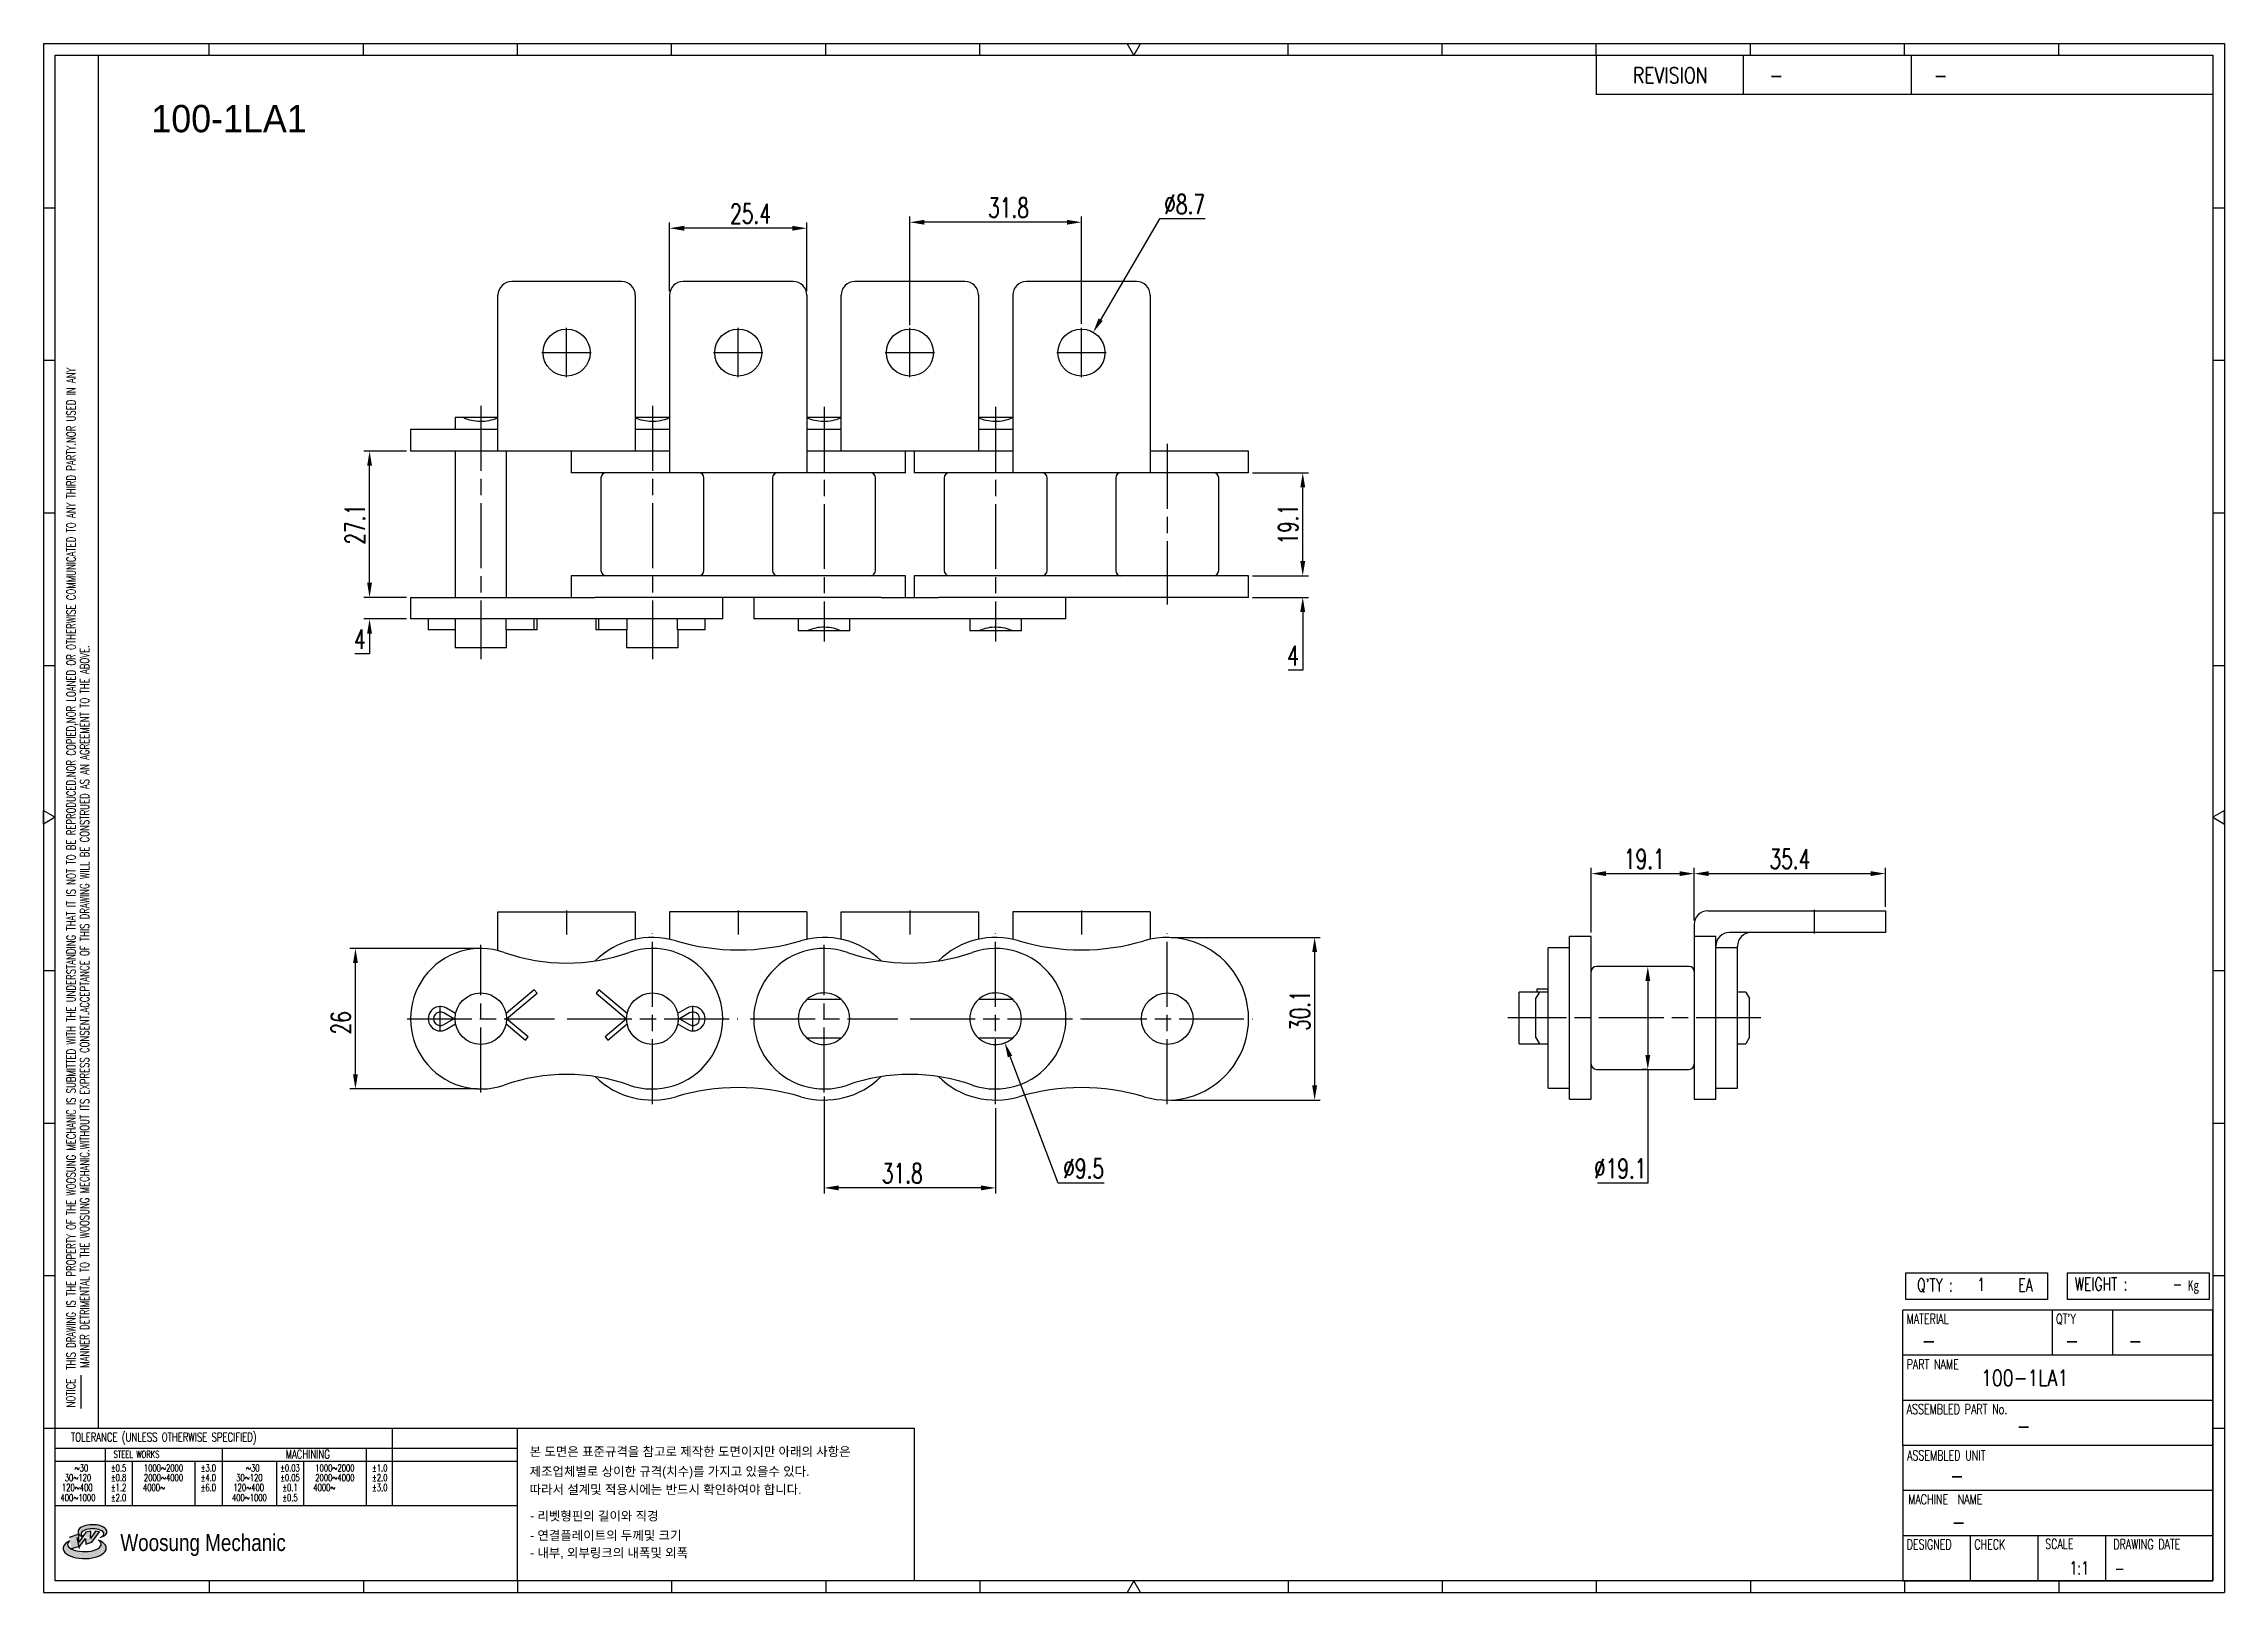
# Model space of a CAD drawing. Header units: millimetres. Extents: x 1614 to 2017, y 59 to 345.
import ezdxf
from ezdxf.enums import TextEntityAlignment as Align

# ---------------------------------------------------------------- set-up
doc = ezdxf.new("R2010")
doc.units = ezdxf.units.MM
doc.linetypes.add('AM_ISO08W050', pattern=[18, 12, -1.5, 3, -1.5])
doc.layers.get('Defpoints').update_dxf_attribs({"color": 80})
doc.layers.add('CL1', color=140, linetype='AM_ISO08W050', lineweight=25)
for name, color, linetype in [('S-DIM', 7, 'Continuous'), ('TITLE', 7, 'Continuous'), ('도면레이아웃', 7, 'Continuous')]:
    doc.layers.add(name, color=color, linetype=linetype)
doc.styles.add('HAN', font='ROMANS.shx', dxfattribs={"width": 0.7, "bigfont": 'whgtxt.shx'})
doc.styles.add('HKD_ST2', font='romans.shx', dxfattribs={"width": 0.7, "height": 4, "bigfont": '@extfont2.shx'})
doc.styles.add('HSG', font='SIMPLEX.shx', dxfattribs={"width": 0.7, "bigfont": 'HSG.shx'})
doc.styles.add('MtXpl_', font='Gulim.ttf')
doc.styles.add('SLDTEXTSTYLE4', font='arial.ttf', dxfattribs={"width": 0.8})
doc.dimstyles.new('AP1.5', dxfattribs={"dimscale": 1.5, "dimtxt": 2.4, "dimasz": 1.8, "dimexe": 0.7, "dimexo": 0.5, "dimgap": 0.6, "dimtad": 1, "dimtoh": 1, "dimdec": 1, "dimrnd": 0.01, "dimzin": 9, "dimdsep": 46, "dimtxsty": 'HSG', "dimcen": 0, "dimclrd": 251, "dimclre": 251, "dimclrt": 60, "dimazin": 2, "dimtp": 1, "dimtm": 1, "dimtfac": 0.5, "dimtdec": 1, "dimtofl": 0, "dimtmove": 0, "dimatfit": 3, "dimfxl": 0, "dimtvp": 1, "dimtolj": 2, "dimlwd": -1, "dimlwe": -1, "dimarcsym": 0})

msp = doc.modelspace()

# ---------------------------------------------------------------- texts
at = {"color": 254, "style": 'MtXpl_'}
msp.add_text('100-1LA1', height=5.066, dxfattribs=at).set_placement((1633.73, 328.92))
at = {"style": 'HAN', "width": 0.8}
msp.add_text('100-1LA1', height=2.923, dxfattribs=at).set_placement((1972.25, 96.99))
at = {"color": 140, "style": 'MtXpl_'}
for s, p in [('본 도면은 표준규격을 참고로 제작한 도면이지만 아래의 사항은', (1703.71, 83.98)), ('제조업체별로 상이한 규격(치수)를 가지고 있을수 있다.', (1703.71, 80.31)), ('따라서 설계및 적용시에는 반드시 확인하여야 합니다.', (1703.71, 76.96)), ('- 리벳형핀의 길이와 직경', (1703.8, 72.06)), ('- 연결플레이트의 두께및 크기', (1703.8, 68.47)), ('- 내부, 외부링크의 내폭및 외폭', (1703.8, 65.24))]:
    msp.add_text(s, height=1.6886, dxfattribs=at).set_placement(p)

# ---------------------------------------------------------------- blocks, each defined once
blk = doc.blocks.new('MAST')
at = {"layer": '도면레이아웃'}
h = blk.add_hatch(color=10, dxfattribs=at)
h.paths.add_polyline_path([(1.544, 35.177), (1.554, 34.966), (1.779, 35.034), (2.054, 35.422), (1.908, 35.446), (1.728, 35.167), (1.741, 35.439), (1.547, 35.405), (1.292, 35.041), (1.295, 35.33), (0.943, 35.208), (1.03, 34.8), (1.336, 34.885)])
edge = h.paths.add_edge_path()
edge.add_ellipse((1.795, 35.421), major_axis=(-0.53, 0), ratio=0.487785, start_angle=122.36065, end_angle=403.39574)
edge.add_line((1.411, 35.244), (1.419, 35.261))
edge.add_ellipse((1.798, 35.344), major_axis=(-0.423, 0), ratio=0.444396, start_angle=131.58977, end_angle=386.19408, ccw=False)
edge = h.paths.add_edge_path()
edge.add_ellipse((1.512, 34.815), major_axis=(-0.793, 0), ratio=0.480113, start_angle=314.67633, end_angle=590.85213)
edge.add_ellipse((1.501, 34.958), major_axis=(-0.62, 0), ratio=0.43311, start_angle=331.7024, end_angle=574.42495, ccw=False)
at = {"color": 140}
for p, q in [((0, 90.118), (80.15, 90.118)), ((0, 90.118), (0, 33.191)), ((80.15, 90.118), (80.15, 33.191)), ((57.068, 89.693), (57.068, 88.246)), ((62.47, 89.693), (62.47, 88.246)), ((68.635, 89.693), (68.635, 88.246)), ((79.725, 88.246), (57.068, 88.246)), ((68.449, 43.961), (68.449, 44.936)), ((68.449, 44.936), (73.654, 44.936)), ((73.654, 44.936), (73.654, 43.961)), ((74.39, 43.961), (74.39, 44.936)), ((74.39, 44.936), (79.595, 44.936)), ((79.595, 44.936), (79.595, 43.961)), ((68.336, 38.59), (68.336, 43.563)), ((79.725, 43.563), (68.336, 43.563)), ((73.654, 43.961), (68.449, 43.961)), ((73.827, 43.563), (73.827, 41.905)), ((79.595, 43.961), (74.39, 43.961)), ((76.037, 43.563), (76.037, 41.905)), ((79.725, 38.59), (79.725, 43.563)), ((79.725, 41.905), (68.336, 41.905)), ((79.725, 40.248), (68.336, 40.248)), ((68.336, 38.59), (68.336, 33.616)), ((79.725, 38.59), (68.336, 38.59)), ((79.725, 33.616), (79.725, 38.59)), ((79.725, 36.932), (68.336, 36.932)), ((79.725, 35.274), (68.336, 35.274)), ((70.822, 33.616), (70.822, 35.274)), ((73.309, 33.616), (73.309, 35.274)), ((75.796, 33.616), (75.796, 35.274)), ((0, 33.191), (80.15, 33.191)), ((68.336, 33.616), (79.725, 33.616))]:
    blk.add_line(p, q, dxfattribs=at)
for p, q in [((6.089, 89.693), (6.089, 90.118)), ((11.753, 89.693), (11.753, 90.118)), ((17.418, 89.693), (17.418, 90.118)), ((23.082, 89.693), (23.082, 90.118)), ((28.746, 89.693), (28.746, 90.118)), ((34.411, 89.693), (34.411, 90.118)), ((45.739, 89.693), (45.739, 90.118)), ((51.404, 89.693), (51.404, 90.118)), ((57.068, 89.693), (57.068, 90.118)), ((62.732, 89.693), (62.732, 90.118)), ((68.397, 89.693), (68.397, 90.118)), ((74.061, 89.693), (74.061, 90.118)), ((0, 84.085), (0.425, 84.085)), ((79.725, 84.085), (80.15, 84.085)), ((0, 78.478), (0.425, 78.478)), ((79.725, 78.478), (80.15, 78.478)), ((0, 72.87), (0.425, 72.87)), ((79.725, 72.87), (80.15, 72.87)), ((0, 67.262), (0.425, 67.262)), ((79.725, 67.262), (80.15, 67.262)), ((0, 56.047), (0.425, 56.047)), ((79.725, 56.047), (80.15, 56.047)), ((0, 50.439), (0.425, 50.439)), ((79.725, 50.439), (80.15, 50.439)), ((0, 44.832), (0.425, 44.832)), ((79.725, 44.832), (80.15, 44.832)), ((1.377, 39.947), (1.377, 41.174)), ((0, 39.224), (0.425, 39.224)), ((79.725, 39.224), (80.15, 39.224)), ((6.089, 33.616), (6.089, 33.191)), ((11.753, 33.616), (11.753, 33.191)), ((17.418, 33.616), (17.418, 33.191)), ((23.082, 33.616), (23.082, 33.191)), ((28.746, 33.616), (28.746, 33.191)), ((34.411, 33.616), (34.411, 33.191)), ((45.739, 33.616), (45.739, 33.191)), ((51.404, 33.616), (51.404, 33.191)), ((57.068, 33.616), (57.068, 33.191)), ((62.732, 33.616), (62.732, 33.191)), ((68.397, 33.616), (68.397, 33.191)), ((74.061, 33.616), (74.061, 33.191))]:
    blk.add_line(p, q)
at = {"color": 2}
for p, q in [((2.017, 39.224), (2.017, 89.693)), ((0.425, 39.224), (17.418, 39.224)), ((0.425, 38.487), (17.418, 38.487)), ((2.257, 38.487), (2.257, 36.382)), ((6.557, 38.5), (6.557, 36.382)), ((11.857, 38.487), (11.857, 36.382)), ((12.816, 39.224), (12.816, 36.382)), ((17.418, 33.616), (17.418, 39.224)), ((0.425, 38.012), (17.418, 38.012)), ((3.257, 38.012), (3.257, 36.382)), ((5.557, 38.012), (5.557, 36.382)), ((8.557, 38.012), (8.557, 36.382)), ((9.557, 38.026), (9.557, 36.382)), ((0.425, 36.382), (17.418, 36.382))]:
    blk.add_line(p, q, dxfattribs=at)
for points in [[(40.075, 89.693), (39.83, 90.118), (40.32, 90.118)], [(0.425, 61.679), (0, 61.433), (0, 61.924)], [(79.725, 61.679), (80.15, 61.433), (80.15, 61.924)], [(40.075, 33.616), (39.83, 33.191), (40.32, 33.191)]]:
    blk.add_lwpolyline(points, close=True)
at = {"color": 140}
blk.add_lwpolyline([(0.425, 89.693), (79.725, 89.693), (79.725, 33.616), (0.425, 33.616)], close=True, dxfattribs=at)
at = {"layer": '도면레이아웃'}
for p, q in [((1.295, 35.33), (0.943, 35.208)), ((1.547, 35.405), (1.292, 35.041)), ((1.292, 35.041), (1.295, 35.33)), ((1.741, 35.439), (1.547, 35.405)), ((1.908, 35.446), (1.728, 35.167)), ((1.728, 35.167), (1.741, 35.439)), ((1.779, 35.034), (2.054, 35.422)), ((2.054, 35.422), (1.908, 35.446)), ((1.03, 34.8), (1.336, 34.885)), ((1.224, 35.208), (1.311, 34.8)), ((1.224, 35.208), (1.224, 35.208)), ((1.336, 34.885), (1.544, 35.177)), ((1.419, 35.261), (1.411, 35.244)), ((1.544, 35.177), (1.554, 34.966)), ((1.554, 34.966), (1.779, 35.034))]:
    blk.add_line(p, q, dxfattribs=at)
for centre, major_axis, ratio, start_param, end_param in [((1.795, 35.421), (-0.53, 0), 0.487785, 2.135596, 7.040584), ((1.798, 35.344), (-0.423, 0), 0.444396, 2.296675, 6.740358), ((1.512, 34.815), (-0.793, 0), 0.480113, 5.492138, 10.312315), ((1.501, 34.958), (-0.62, 0), 0.43311, 5.789299, 10.025607)]:
    blk.add_ellipse(centre, major_axis=major_axis, ratio=ratio, start_param=start_param, end_param=end_param, dxfattribs=at)
for s, height, style, width, p in [('REVISION', 0.5806, 'HAN', 0.8, (58.415, 88.664)), ('-', 0.581, 'HAN', 0.8, (63.426, 88.664)), ('-', 0.581, 'HAN', 0.8, (69.468, 88.664)), ("Q'TY : ", 0.4746, 'HKD_ST2', 0.7, (68.857, 44.253)), ('1', 0.475, 'HKD_ST2', 0.7, (71.071, 44.275)), ('EA', 0.4746, 'HKD_ST2', 0.7, (72.578, 44.253)), ('WEIGHT : ', 0.4746, 'HKD_ST2', 0.7, (74.65, 44.286)), ('-', 0.581, 'HAN', 0.8, (69.029, 42.157)), ('-', 0.581, 'HAN', 0.8, (74.289, 42.157)), ('-', 0.581, 'HAN', 0.8, (76.623, 42.157)), ('-', 0.581, 'HAN', 0.8, (72.515, 39.013)), ('-', 0.581, 'HAN', 0.8, (70.067, 37.189)), ('-', 0.581, 'HAN', 0.8, (70.126, 35.48)), ('1:1', 0.4746, 'HKD_ST2', 0.7, (74.458, 33.848)), ('-', 0.475, 'HKD_ST2', 0.7, (76.112, 33.837))]:
    blk.add_text(s, height=height, dxfattribs=dict(style=style, width=width)).set_placement(p)
at = {"color": 6, "style": 'HKD_ST2', "width": 0.7}
for s, p in [(' THIS DRAWING IS THE PROPERTY OF THE WOOSUNG MECHANIC IS SUBMITTED WITH THE UNDERSTANDING THAT IT IS NOT TO BE REPRODUCED.NOR COPIED,NOR LOANED OR OTHERWISE COMMUNICATED TO ANY THIRD PARTY.NOR USED IN ANY', (1.173, 41.217)), ('MANNER DETRIMENTAL TO THE WOOSUNG MECHANIC.WITHOUT ITS EXPRESS CONSENT.ACCEPTANCE OF THIS DRAWING WILL BE CONSTRUED AS AN AGREEMENT TO THE ABOVE.', (1.672, 41.447))]:
    blk.add_text(s, height=0.326266, rotation=90, dxfattribs=at).set_placement(p)
at = {"style": 'HKD_ST2', "width": 0.7}
blk.add_text('-', height=0.475, dxfattribs=at).set_placement((78.613, 44.286), align=Align.RIGHT)
at = {"color": 254, "style": 'HKD_ST2', "width": 0.7}
for s, height, p in [('MATERIAL', 0.3651, (68.474, 43.425)), ("QT'Y", 0.3651, (73.965, 43.425)), ('PART NAME', 0.3651, (68.474, 41.756)), ('ASSEMBLED PART No.', 0.36511, (68.474, 40.109)), ('ASSEMBLED UNIT', 0.36511, (68.49, 38.408)), ('MACHINE  NAME', 0.36511, (68.532, 36.794)), ('DESIGNED', 0.3651, (68.474, 35.136)), ('CHECK', 0.3651, (70.961, 35.136)), ('SCALE', 0.3651, (73.566, 35.153)), ('DRAWING DATE', 0.36511, (76.071, 35.141))]:
    blk.add_text(s, height=height, dxfattribs=at).set_placement(p, align=Align.TOP_LEFT)
at = {"style": 'HKD_ST2', "width": 0.7}
blk.add_text('NOTICE', height=0.3263, rotation=90, dxfattribs=at).set_placement((1.163, 39.988))
blk.add_text('TOLERANCE (UNLESS OTHERWISE SPECIFIED)', height=0.32627, dxfattribs=at).set_placement((4.417, 38.896), align=Align.MIDDLE_CENTER)
at = {"color": 4, "style": 'HKD_ST2', "width": 0.7}
for s, height, p in [('%%12630', 0.261, (1.389, 37.762)), ('1000%%1262000', 0.26101, (4.407, 37.762)), ('%%12630', 0.261, (7.689, 37.762)), ('1000%%1262000', 0.26101, (10.707, 37.762)), ('120%%126400', 0.26101, (1.237, 37.045)), ('30%%126120', 0.261, (1.263, 37.411)), ('4000%%126', 0.261, (4.061, 37.045)), ('2000%%1264000', 0.26101, (4.407, 37.411)), ('120%%126400', 0.26101, (7.537, 37.045)), ('30%%126120', 0.261, (7.563, 37.411)), ('4000%%126', 0.261, (10.321, 37.045)), ('2000%%1264000', 0.26101, (10.707, 37.411)), ('400%%1261000', 0.26101, (1.263, 36.67)), ('400%%1261000', 0.26101, (7.563, 36.67))]:
    blk.add_text(s, height=height, dxfattribs=at).set_placement(p, align=Align.MIDDLE_CENTER)
for s, height, p in [('%%P0.5', 0.261, (2.757, 37.762)), ('STEEL WORKS', 0.26101, (3.416, 38.268)), ('%%P3.0', 0.261, (6.057, 37.762)), ('%%P0.03', 0.261, (9.057, 37.762)), ('MACHINING', 0.3263, (9.707, 38.27)), ('%%P1.0', 0.261, (12.357, 37.762)), ('%%P0.8', 0.261, (2.757, 37.411)), ('%%P1.2', 0.261, (2.757, 37.045)), ('%%P4.0', 0.261, (6.057, 37.411)), ('%%P6.0', 0.261, (6.057, 37.045)), ('%%P0.05', 0.261, (9.057, 37.411)), ('%%P0.1', 0.261, (9.057, 37.045)), ('%%P2.0', 0.261, (12.357, 37.411)), ('%%P3.0', 0.261, (12.357, 37.045)), ('%%P2.0', 0.261, (2.757, 36.67)), ('%%P0.5', 0.261, (9.057, 36.67))]:
    blk.add_text(s, height=height, dxfattribs=at).set_placement(p, align=Align.MIDDLE)
at = {"color": 1, "style": 'SLDTEXTSTYLE4', "width": 0.8}
blk.add_text('Woosung Mechanic', height=0.61957, dxfattribs=at).set_placement((2.822, 34.711))
at = {"layer": 'TITLE', "width": 0.8}
blk.add_text('Kg', height=0.3789, dxfattribs=at).set_placement((78.807, 44.286))
blk = doc.blocks.new('*D2')
at = {"layer": 'Defpoints', "color": 0, "transparency": 16777216}
for p in [(1807.99, 291.91), (1803.62, 284.39)]:
    blk.add_point(p, dxfattribs=at)
at = {"layer": 'S-DIM', "color": 251, "linetype": 'ByBlock', "transparency": 16777216}
for p, q in [((1820.22, 312.9), (1809.35, 294.24)), ((1828.68, 312.9), (1820.22, 312.9))]:
    blk.add_line(p, q, dxfattribs=at)
at = {"layer": 'S-DIM', "color": 251, "transparency": 16777216}
blk.add_solid([(1808.96, 294.47), (1809.74, 294.01), (1807.99, 291.91)], dxfattribs=at)
at = {"layer": 'S-DIM', "color": 60, "transparency": 16777216, "insert": (1824.9, 315.6), "char_height": 3.6, "attachment_point": 5, "style": 'HSG'}
blk.add_mtext('\\A2;∅8.7', dxfattribs=at)
blk = doc.blocks.new('*D3')
at = {"layer": 'Defpoints', "color": 0, "transparency": 16777216}
for p in [(1836.73, 246.87), (1846.75, 246.87), (1836.73, 242.87)]:
    blk.add_point(p, dxfattribs=at)
at = {"layer": 'S-DIM', "color": 251, "linetype": 'ByBlock', "transparency": 16777216}
for p, q in [((1846.75, 249.57), (1846.75, 252.27)), ((1837.48, 246.87), (1847.8, 246.87)), ((1837.48, 242.87), (1847.8, 242.87)), ((1846.75, 240.17), (1846.75, 229.38)), ((1846.75, 229.38), (1844.05, 229.38))]:
    blk.add_line(p, q, dxfattribs=at)
at = {"layer": 'S-DIM', "color": 251, "transparency": 16777216}
for points in [[(1846.3, 249.57), (1847.2, 249.57), (1846.75, 246.87)], [(1846.3, 240.17), (1847.2, 240.17), (1846.75, 242.87)]]:
    blk.add_solid(points, dxfattribs=at)
at = {"layer": 'S-DIM', "color": 60, "transparency": 16777216, "insert": (1844.95, 232.08), "char_height": 3.6, "attachment_point": 5, "style": 'HSG'}
blk.add_mtext('\\A2;4', dxfattribs=at)
blk = doc.blocks.new('*D4')
at = {"layer": 'Defpoints', "color": 0, "transparency": 16777216}
for p in [(1836.73, 265.92), (1846.75, 265.92), (1836.73, 246.87)]:
    blk.add_point(p, dxfattribs=at)
at = {"layer": 'S-DIM', "color": 251, "linetype": 'ByBlock', "transparency": 16777216}
for p, q in [((1837.48, 265.92), (1847.8, 265.92)), ((1846.75, 249.57), (1846.75, 263.22)), ((1837.48, 246.87), (1847.8, 246.87))]:
    blk.add_line(p, q, dxfattribs=at)
at = {"layer": 'S-DIM', "color": 251, "transparency": 16777216}
for points in [[(1846.3, 263.22), (1847.2, 263.22), (1846.75, 265.92)], [(1846.3, 249.57), (1847.2, 249.57), (1846.75, 246.87)]]:
    blk.add_solid(points, dxfattribs=at)
at = {"layer": 'S-DIM', "color": 60, "transparency": 16777216, "insert": (1844.05, 256.4), "char_height": 3.6, "attachment_point": 5, "rotation": 90, "style": 'HSG'}
blk.add_mtext('\\A2;19.1', dxfattribs=at)
blk = doc.blocks.new('*D5')
at = {"layer": 'Defpoints', "color": 0, "transparency": 16777216}
for p in [(1774.06, 312.27), (1774.06, 292.5), (1805.81, 292.71)]:
    blk.add_point(p, dxfattribs=at)
at = {"layer": 'S-DIM', "color": 251, "linetype": 'ByBlock', "transparency": 16777216}
for p, q in [((1774.06, 293.25), (1774.06, 313.32)), ((1803.11, 312.27), (1776.76, 312.27)), ((1805.81, 293.46), (1805.81, 313.32))]:
    blk.add_line(p, q, dxfattribs=at)
at = {"layer": 'S-DIM', "color": 251, "transparency": 16777216}
for points in [[(1776.76, 312.72), (1776.76, 311.82), (1774.06, 312.27)], [(1803.11, 312.72), (1803.11, 311.82), (1805.81, 312.27)]]:
    blk.add_solid(points, dxfattribs=at)
at = {"layer": 'S-DIM', "color": 60, "transparency": 16777216, "insert": (1792.31, 314.97), "char_height": 3.6, "attachment_point": 5, "style": 'HSG'}
blk.add_mtext('\\A2;31.8', dxfattribs=at)
blk = doc.blocks.new('*D6')
at = {"layer": 'Defpoints', "color": 0, "transparency": 16777216}
for p in [(1729.61, 311.16), (1729.61, 298.76), (1755.01, 298.76)]:
    blk.add_point(p, dxfattribs=at)
at = {"layer": 'S-DIM', "color": 251, "linetype": 'ByBlock', "transparency": 16777216}
for p, q in [((1729.61, 299.51), (1729.61, 312.21)), ((1752.31, 311.16), (1732.31, 311.16)), ((1755.01, 299.51), (1755.01, 312.21))]:
    blk.add_line(p, q, dxfattribs=at)
at = {"layer": 'S-DIM', "color": 251, "transparency": 16777216}
for points in [[(1732.31, 311.61), (1732.31, 310.71), (1729.61, 311.16)], [(1752.31, 311.61), (1752.31, 310.71), (1755.01, 311.16)]]:
    blk.add_solid(points, dxfattribs=at)
at = {"layer": 'S-DIM', "color": 60, "transparency": 16777216, "insert": (1744.58, 313.86), "char_height": 3.6, "attachment_point": 5, "style": 'HSG'}
blk.add_mtext('\\A2;25.4', dxfattribs=at)
blk = doc.blocks.new('*D7')
at = {"layer": 'Defpoints', "color": 0, "transparency": 16777216}
for p in [(1674.1, 242.87), (1681.68, 242.87), (1681.68, 238.87)]:
    blk.add_point(p, dxfattribs=at)
at = {"layer": 'S-DIM', "color": 251, "linetype": 'ByBlock', "transparency": 16777216}
for p, q in [((1674.1, 245.57), (1674.1, 248.27)), ((1680.93, 242.87), (1673.05, 242.87)), ((1680.93, 238.87), (1673.05, 238.87)), ((1674.1, 236.17), (1674.1, 232.43)), ((1674.1, 232.43), (1671.4, 232.43))]:
    blk.add_line(p, q, dxfattribs=at)
at = {"layer": 'S-DIM', "color": 251, "transparency": 16777216}
for points in [[(1673.65, 245.57), (1674.55, 245.57), (1674.1, 242.87)], [(1673.65, 236.17), (1674.55, 236.17), (1674.1, 238.87)]]:
    blk.add_solid(points, dxfattribs=at)
at = {"layer": 'S-DIM', "color": 60, "transparency": 16777216, "insert": (1672.3, 235.13), "char_height": 3.6, "attachment_point": 5, "style": 'HSG'}
blk.add_mtext('\\A2;4', dxfattribs=at)
blk = doc.blocks.new('*D8')
at = {"layer": 'Defpoints', "color": 0, "transparency": 16777216}
for p in [(1674.1, 269.92), (1681.68, 269.92), (1681.68, 242.87)]:
    blk.add_point(p, dxfattribs=at)
at = {"layer": 'S-DIM', "color": 251, "linetype": 'ByBlock', "transparency": 16777216}
for p, q in [((1680.93, 269.92), (1673.05, 269.92)), ((1674.1, 245.57), (1674.1, 267.22)), ((1680.93, 242.87), (1673.05, 242.87))]:
    blk.add_line(p, q, dxfattribs=at)
at = {"layer": 'S-DIM', "color": 251, "transparency": 16777216}
for points in [[(1673.65, 267.22), (1674.55, 267.22), (1674.1, 269.92)], [(1673.65, 245.57), (1674.55, 245.57), (1674.1, 242.87)]]:
    blk.add_solid(points, dxfattribs=at)
at = {"layer": 'S-DIM', "color": 60, "transparency": 16777216, "insert": (1671.4, 256.4), "char_height": 3.6, "attachment_point": 5, "rotation": 90, "style": 'HSG'}
blk.add_mtext('\\A2;27.1', dxfattribs=at)
blk = doc.blocks.new('*D9')
at = {"layer": 'Defpoints', "color": 0, "transparency": 16777216}
for p in [(1671.49, 177.9), (1694.68, 177.9), (1694.68, 151.9)]:
    blk.add_point(p, dxfattribs=at)
at = {"layer": 'S-DIM', "color": 251, "linetype": 'ByBlock', "transparency": 16777216}
for p, q in [((1693.93, 177.9), (1670.44, 177.9)), ((1671.49, 154.6), (1671.49, 175.2)), ((1693.93, 151.9), (1670.44, 151.9))]:
    blk.add_line(p, q, dxfattribs=at)
at = {"layer": 'S-DIM', "color": 251, "transparency": 16777216}
for points in [[(1671.04, 175.2), (1671.94, 175.2), (1671.49, 177.9)], [(1671.04, 154.6), (1671.94, 154.6), (1671.49, 151.9)]]:
    blk.add_solid(points, dxfattribs=at)
at = {"layer": 'S-DIM', "color": 60, "transparency": 16777216, "insert": (1668.79, 164.14), "char_height": 3.6, "attachment_point": 5, "rotation": 90, "style": 'HSG'}
blk.add_mtext('\\A2;26', dxfattribs=at)
blk = doc.blocks.new('*D10')
at = {"layer": 'Defpoints', "color": 0, "transparency": 16777216}
for p in [(1821.68, 179.95), (1821.68, 149.85), (1848.95, 149.85)]:
    blk.add_point(p, dxfattribs=at)
at = {"layer": 'S-DIM', "color": 251, "linetype": 'ByBlock', "transparency": 16777216}
for p, q in [((1822.43, 179.95), (1850, 179.95)), ((1848.95, 177.25), (1848.95, 152.55)), ((1822.43, 149.85), (1850, 149.85))]:
    blk.add_line(p, q, dxfattribs=at)
at = {"layer": 'S-DIM', "color": 251, "transparency": 16777216}
for points in [[(1848.5, 177.25), (1849.4, 177.25), (1848.95, 179.95)], [(1848.5, 152.55), (1849.4, 152.55), (1848.95, 149.85)]]:
    blk.add_solid(points, dxfattribs=at)
at = {"layer": 'S-DIM', "color": 60, "transparency": 16777216, "insert": (1846.25, 166.42), "char_height": 3.6, "attachment_point": 5, "rotation": 90, "style": 'HSG'}
blk.add_mtext('\\A2;30.1', dxfattribs=at)
blk = doc.blocks.new('*D11')
at = {"layer": 'Defpoints', "color": 0, "transparency": 16777216}
for p in [(1758.18, 151.25), (1789.93, 149.1), (1758.18, 133.6)]:
    blk.add_point(p, dxfattribs=at)
at = {"layer": 'S-DIM', "color": 251, "linetype": 'ByBlock', "transparency": 16777216}
for p, q in [((1758.18, 150.5), (1758.18, 132.55)), ((1789.93, 148.35), (1789.93, 132.55)), ((1787.23, 133.6), (1760.88, 133.6))]:
    blk.add_line(p, q, dxfattribs=at)
at = {"layer": 'S-DIM', "color": 251, "transparency": 16777216}
for points in [[(1760.88, 134.05), (1760.88, 133.15), (1758.18, 133.6)], [(1787.23, 134.05), (1787.23, 133.15), (1789.93, 133.6)]]:
    blk.add_solid(points, dxfattribs=at)
at = {"layer": 'S-DIM', "color": 60, "transparency": 16777216, "insert": (1772.66, 136.3), "char_height": 3.6, "attachment_point": 5, "style": 'HSG'}
blk.add_mtext('\\A2;31.8', dxfattribs=at)
blk = doc.blocks.new('*D12')
at = {"layer": 'Defpoints', "color": 0, "transparency": 16777216}
for p in [(1788.23, 169.36), (1791.63, 160.44)]:
    blk.add_point(p, dxfattribs=at)
at = {"layer": 'S-DIM', "color": 251, "linetype": 'ByBlock', "transparency": 16777216}
for p, q in [((1801.53, 134.49), (1792.59, 157.92)), ((1809.99, 134.49), (1801.53, 134.49))]:
    blk.add_line(p, q, dxfattribs=at)
blk.add_arc((1789.93, 164.9), 4.77, 278.2635, 302.4009, dxfattribs=at)
at = {"layer": 'S-DIM', "color": 251, "transparency": 16777216}
blk.add_solid([(1793.01, 158.08), (1792.17, 157.76), (1791.63, 160.44)], dxfattribs=at)
at = {"layer": 'S-DIM', "color": 60, "transparency": 16777216, "insert": (1806.21, 137.19), "char_height": 3.6, "attachment_point": 5, "style": 'HSG'}
blk.add_mtext('\\A2;∅9.5', dxfattribs=at)
blk = doc.blocks.new('*D13')
at = {"layer": 'Defpoints', "color": 0, "transparency": 16777216}
for p in [(1911.36, 174.57), (1910.59, 155.52), (1911.36, 155.52)]:
    blk.add_point(p, dxfattribs=at)
at = {"layer": 'S-DIM', "color": 251, "linetype": 'ByBlock', "transparency": 16777216}
for p, q in [((1910.61, 174.57), (1909.54, 174.57)), ((1910.59, 171.87), (1910.59, 158.22)), ((1910.61, 155.52), (1909.54, 155.52)), ((1910.59, 155.52), (1910.59, 134.49)), ((1910.59, 134.49), (1901.29, 134.49))]:
    blk.add_line(p, q, dxfattribs=at)
at = {"layer": 'S-DIM', "color": 251, "transparency": 16777216}
for points in [[(1910.14, 171.87), (1911.04, 171.87), (1910.59, 174.57)], [(1910.14, 158.22), (1911.04, 158.22), (1910.59, 155.52)]]:
    blk.add_solid(points, dxfattribs=at)
at = {"layer": 'S-DIM', "color": 60, "transparency": 16777216, "insert": (1905.49, 137.19), "char_height": 3.6, "attachment_point": 5, "style": 'HSG'}
blk.add_mtext('\\A2;%%c19.1', dxfattribs=at)
blk = doc.blocks.new('*D14')
at = {"layer": 'Defpoints', "color": 0, "transparency": 16777216}
for p in [(1919.18, 191.75), (1919.18, 182.31), (1900.13, 180.1)]:
    blk.add_point(p, dxfattribs=at)
at = {"layer": 'S-DIM', "color": 251, "linetype": 'ByBlock', "transparency": 16777216}
for p, q in [((1900.13, 180.85), (1900.13, 192.8)), ((1902.83, 191.75), (1916.48, 191.75)), ((1919.18, 183.06), (1919.18, 192.8))]:
    blk.add_line(p, q, dxfattribs=at)
at = {"layer": 'S-DIM', "color": 251, "transparency": 16777216}
for points in [[(1902.83, 192.2), (1902.83, 191.3), (1900.13, 191.75)], [(1916.48, 192.2), (1916.48, 191.3), (1919.18, 191.75)]]:
    blk.add_solid(points, dxfattribs=at)
at = {"layer": 'S-DIM', "color": 60, "transparency": 16777216, "insert": (1909.94, 194.45), "char_height": 3.6, "attachment_point": 5, "style": 'HSG'}
blk.add_mtext('\\A2;19.1', dxfattribs=at)
blk = doc.blocks.new('*D15')
at = {"layer": 'Defpoints', "color": 0, "transparency": 16777216}
for p in [(1954.55, 191.75), (1919.18, 182.31), (1954.55, 184.85)]:
    blk.add_point(p, dxfattribs=at)
at = {"layer": 'S-DIM', "color": 251, "linetype": 'ByBlock', "transparency": 16777216}
for p, q in [((1919.18, 183.06), (1919.18, 192.8)), ((1921.88, 191.75), (1951.85, 191.75)), ((1954.55, 185.6), (1954.55, 192.8))]:
    blk.add_line(p, q, dxfattribs=at)
at = {"layer": 'S-DIM', "color": 251, "transparency": 16777216}
for points in [[(1921.88, 192.2), (1921.88, 191.3), (1919.18, 191.75)], [(1951.85, 192.2), (1951.85, 191.3), (1954.55, 191.75)]]:
    blk.add_solid(points, dxfattribs=at)
at = {"layer": 'S-DIM', "color": 60, "transparency": 16777216, "insert": (1936.87, 194.45), "char_height": 3.6, "attachment_point": 5, "style": 'HSG'}
blk.add_mtext('\\A2;35.4', dxfattribs=at)

# ---------------------------------------------------------------- dimensions: what is measured, and where the dimension line sits
at = {"layer": 'S-DIM'}
for base, p1, p2, picture, middle in [((1729.61, 311.16), (1755.01, 298.76), (1729.61, 298.76), '*D6', (1744.58, 311.16)), ((1774.05582005, 312.26982533), (1805.80582005, 292.7131857), (1774.05582005, 292.4956857), '*D5', (1792.30854009, 312.26982533)), ((1919.17775257, 191.74775396), (1900.12775257, 180.09892191), (1919.17775257, 182.30892191), '*D14', (1909.93634717, 191.74775396)), ((1758.18082005, 133.59950955), (1789.93082005, 149.09695541), (1758.18082005, 151.24945541), '*D11', (1772.65637378, 133.59950955))]:
    dim = msp.add_linear_dim(base=base, p1=p1, p2=p2, dimstyle='AP1.5', dxfattribs=at)
    dim.commit()
    dim.dimension.update_dxf_attribs({"geometry": picture, "text_midpoint": middle, "dimtype": 128})
for p1, p2, picture, middle in [((1803.62, 284.39), (1807.99, 291.91), '*D2', (1824.9, 312.9)), ((1788.23, 169.36), (1791.63, 160.44), '*D12', (1806.21, 134.49))]:
    dim = msp.add_diameter_dim_2p(p1=p1, p2=p2, dimstyle='AP1.5', dxfattribs=at)
    dim.commit()
    dim.dimension.update_dxf_attribs({"geometry": picture, "text_midpoint": middle, "dimtype": 131})
for base, p1, p2, picture, middle in [((1674.10270551, 269.9206857), (1681.68082005, 242.8706857), (1681.68082005, 269.9206857), '*D8', (1671.40270551, 256.3956857)), ((1846.75349297, 265.9206857), (1836.73082005, 246.8706857), (1836.73082005, 265.9206857), '*D4', (1844.05349297, 256.3956857))]:
    dim = msp.add_linear_dim(base=base, p1=p1, p2=p2, angle=90, dimstyle='AP1.5', override={"dimtmove": 1}, dxfattribs=at)
    dim.commit()
    dim.dimension.update_dxf_attribs({"geometry": picture, "text_midpoint": middle})
for base, p1, p2, picture, middle in [((1846.75, 246.87), (1836.73, 242.87), (1836.73, 246.87), '*D3', (1844.95, 229.38)), ((1674.1, 242.87), (1681.68, 238.87), (1681.68, 242.87), '*D7', (1672.3, 232.43)), ((1671.49, 177.9), (1694.68, 151.9), (1694.68, 177.9), '*D9', (1671.49, 164.14)), ((1848.95, 149.85), (1821.68, 179.95), (1821.68, 149.85), '*D10', (1848.95, 166.42))]:
    dim = msp.add_linear_dim(base=base, p1=p1, p2=p2, angle=90, dimstyle='AP1.5', dxfattribs=at)
    dim.commit()
    dim.dimension.update_dxf_attribs({"geometry": picture, "text_midpoint": middle, "dimtype": 128})
dim = msp.add_linear_dim(base=(1954.55, 191.75), p1=(1919.18, 182.31), p2=(1954.55, 184.85), dimstyle='AP1.5', override={"dimtmove": 1}, dxfattribs=at)
dim.commit()
dim.dimension.update_dxf_attribs({"geometry": '*D15', "text_midpoint": (1936.87, 194.45)})
dim = msp.add_linear_dim(base=(1910.58564581, 155.52392191), p1=(1911.35845107, 174.57392191), p2=(1911.35845107, 155.52392191), angle=90, text='%%c<>', dimstyle='AP1.5', dxfattribs=at)
dim.commit()
dim.dimension.update_dxf_attribs({"geometry": '*D13', "text_midpoint": (1905.48564581, 134.49387229), "dimtype": 128})

# ---------------------------------------------------------------- linework, layer by layer
for p, q in [((1697.86, 269.92), (1697.86, 298.76)), ((1720.72, 301.3), (1700.4, 301.3)), ((1723.26, 298.76), (1723.26, 269.92)), ((1729.61, 298.76), (1729.61, 265.92)), ((1752.47, 301.3), (1732.15, 301.3)), ((1755.01, 298.76), (1755.01, 265.92)), ((1761.36, 269.92), (1761.36, 298.76)), ((1784.22, 301.3), (1763.9, 301.3)), ((1786.76, 298.76), (1786.76, 269.92)), ((1793.11, 298.76), (1793.11, 265.92)), ((1815.97, 301.3), (1795.65, 301.3)), ((1818.51, 298.76), (1818.51, 265.92)), ((1697.84, 276.15), (1689.91, 276.15)), ((1689.91, 276.15), (1689.91, 273.92)), ((1691.53, 276.15), (1691.85, 275.99)), ((1691.85, 275.99), (1692.19, 275.86)), ((1692.19, 275.86), (1692.56, 275.74)), ((1692.56, 275.74), (1692.94, 275.65)), ((1692.94, 275.65), (1693.33, 275.57)), ((1693.33, 275.57), (1693.74, 275.51)), ((1693.74, 275.51), (1694.15, 275.47)), ((1694.15, 275.47), (1694.56, 275.46)), ((1694.56, 275.46), (1694.98, 275.46)), ((1694.98, 275.46), (1695.39, 275.49)), ((1695.39, 275.49), (1695.8, 275.53)), ((1695.8, 275.53), (1696.2, 275.6)), ((1696.2, 275.6), (1696.59, 275.69)), ((1696.59, 275.69), (1696.96, 275.79)), ((1696.96, 275.79), (1697.32, 275.92)), ((1697.32, 275.92), (1697.66, 276.06)), ((1697.66, 276.06), (1697.84, 276.15)), ((1723.28, 276.15), (1723.6, 275.99)), ((1729.59, 276.15), (1723.28, 276.15)), ((1723.6, 275.99), (1723.94, 275.86)), ((1723.94, 275.86), (1724.31, 275.74)), ((1724.31, 275.74), (1724.69, 275.65)), ((1724.69, 275.65), (1725.08, 275.57)), ((1725.08, 275.57), (1725.49, 275.51)), ((1725.49, 275.51), (1725.9, 275.47)), ((1725.9, 275.47), (1726.31, 275.46)), ((1726.31, 275.46), (1726.73, 275.46)), ((1726.73, 275.46), (1727.14, 275.49)), ((1727.14, 275.49), (1727.55, 275.53)), ((1727.55, 275.53), (1727.95, 275.6)), ((1727.95, 275.6), (1728.34, 275.69)), ((1728.34, 275.69), (1728.71, 275.79)), ((1728.71, 275.79), (1729.07, 275.92)), ((1729.07, 275.92), (1729.41, 276.06)), ((1729.41, 276.06), (1729.59, 276.15)), ((1755.03, 276.15), (1755.35, 275.99)), ((1761.34, 276.15), (1755.03, 276.15)), ((1755.35, 275.99), (1755.69, 275.86)), ((1755.69, 275.86), (1756.06, 275.74)), ((1756.06, 275.74), (1756.44, 275.65)), ((1756.44, 275.65), (1756.83, 275.57)), ((1756.83, 275.57), (1757.24, 275.51)), ((1757.24, 275.51), (1757.65, 275.47)), ((1757.65, 275.47), (1758.06, 275.46)), ((1758.06, 275.46), (1758.48, 275.46)), ((1758.48, 275.46), (1758.89, 275.49)), ((1758.89, 275.49), (1759.3, 275.53)), ((1759.3, 275.53), (1759.7, 275.6)), ((1759.7, 275.6), (1760.09, 275.69)), ((1760.09, 275.69), (1760.46, 275.79)), ((1760.46, 275.79), (1760.82, 275.92)), ((1760.82, 275.92), (1761.16, 276.06)), ((1761.16, 276.06), (1761.34, 276.15)), ((1786.78, 276.15), (1787.1, 275.99)), ((1793.09, 276.15), (1786.78, 276.15)), ((1787.1, 275.99), (1787.44, 275.86)), ((1787.44, 275.86), (1787.81, 275.74)), ((1787.81, 275.74), (1788.19, 275.65)), ((1788.19, 275.65), (1788.58, 275.57)), ((1788.58, 275.57), (1788.99, 275.51)), ((1788.99, 275.51), (1789.4, 275.47)), ((1789.4, 275.47), (1789.81, 275.46)), ((1789.81, 275.46), (1790.23, 275.46)), ((1790.23, 275.46), (1790.64, 275.49)), ((1790.64, 275.49), (1791.05, 275.53)), ((1791.05, 275.53), (1791.45, 275.6)), ((1791.45, 275.6), (1791.84, 275.69)), ((1791.84, 275.69), (1792.21, 275.79)), ((1792.21, 275.79), (1792.57, 275.92)), ((1792.57, 275.92), (1792.91, 276.06)), ((1792.91, 276.06), (1793.09, 276.15)), ((1697.86, 273.92), (1681.68, 273.92)), ((1681.68, 273.92), (1681.68, 269.92)), ((1729.61, 273.92), (1723.26, 273.92)), ((1761.36, 273.92), (1755.01, 273.92)), ((1793.11, 273.92), (1786.76, 273.92)), ((1723.26, 269.92), (1681.68, 269.92)), ((1689.91, 269.92), (1689.91, 242.87)), ((1699.45, 242.87), (1699.45, 269.92)), ((1711.38, 269.92), (1711.38, 265.92)), ((1729.61, 269.92), (1723.26, 269.92)), ((1761.36, 269.92), (1755.01, 269.92)), ((1786.76, 269.92), (1761.36, 269.92)), ((1773.23, 265.92), (1773.23, 269.92)), ((1774.88, 269.92), (1774.88, 265.92)), ((1793.11, 269.92), (1786.76, 269.92)), ((1836.73, 269.92), (1818.51, 269.92)), ((1836.73, 265.92), (1836.73, 269.92)), ((1773.23, 265.92), (1711.38, 265.92)), ((1716.91, 264.97), (1716.91, 247.82)), ((1735.96, 247.82), (1735.96, 264.97)), ((1748.66, 264.97), (1748.66, 247.82)), ((1767.71, 247.82), (1767.71, 264.97)), ((1836.73, 265.92), (1774.88, 265.92)), ((1780.41, 264.97), (1780.41, 247.82)), ((1799.46, 247.82), (1799.46, 264.97)), ((1812.16, 264.97), (1812.16, 247.82)), ((1831.21, 247.82), (1831.21, 264.97)), ((1711.38, 246.87), (1711.38, 242.87)), ((1773.23, 246.87), (1711.38, 246.87)), ((1773.23, 242.87), (1773.23, 246.87)), ((1774.88, 246.87), (1774.88, 242.87)), ((1836.73, 246.87), (1774.88, 246.87)), ((1836.73, 242.87), (1836.73, 246.87)), ((1681.68, 242.87), (1715.84, 242.87)), ((1681.68, 242.87), (1681.68, 238.87)), ((1768.77, 242.87), (1715.84, 242.87)), ((1739.43, 238.87), (1739.43, 242.87)), ((1745.18, 242.87), (1745.18, 238.87)), ((1768.77, 242.87), (1779.34, 242.87)), ((1836.73, 242.87), (1779.34, 242.87)), ((1802.93, 238.87), (1802.93, 242.87)), ((1739.43, 238.87), (1681.68, 238.87)), ((1684.94, 238.87), (1684.94, 236.87)), ((1690.01, 236.87), (1690.01, 238.87)), ((1699.35, 236.87), (1699.35, 238.87)), ((1704.58, 236.87), (1704.58, 238.87)), ((1705.1, 236.87), (1705.1, 238.87)), ((1716.01, 236.87), (1716.01, 238.87)), ((1716.53, 236.87), (1716.53, 238.87)), ((1721.76, 236.87), (1721.76, 238.87)), ((1731.1, 236.87), (1731.1, 238.87)), ((1736.17, 236.87), (1736.17, 238.87)), ((1802.93, 238.87), (1745.18, 238.87)), ((1753.41, 238.87), (1753.41, 236.65)), ((1762.95, 236.65), (1762.95, 238.87)), ((1785.16, 238.87), (1785.16, 236.65)), ((1794.7, 236.65), (1794.7, 238.87)), ((1690.01, 236.87), (1684.94, 236.87)), ((1689.91, 236.87), (1689.91, 233.55)), ((1705.1, 236.87), (1699.35, 236.87)), ((1699.45, 233.55), (1699.45, 236.87)), ((1721.76, 236.87), (1716.01, 236.87)), ((1721.66, 236.87), (1721.66, 233.55)), ((1736.17, 236.87), (1731.1, 236.87)), ((1731.2, 233.55), (1731.2, 236.87)), ((1762.95, 236.65), (1753.41, 236.65)), ((1755.21, 236.73), (1755.03, 236.65)), ((1755.54, 236.87), (1755.21, 236.73)), ((1755.9, 237), (1755.54, 236.87)), ((1756.27, 237.1), (1755.9, 237)), ((1756.66, 237.19), (1756.27, 237.1)), ((1757.06, 237.26), (1756.66, 237.19)), ((1757.47, 237.3), (1757.06, 237.26)), ((1757.88, 237.33), (1757.47, 237.3)), ((1758.3, 237.33), (1757.88, 237.33)), ((1758.71, 237.32), (1758.3, 237.33)), ((1759.12, 237.28), (1758.71, 237.32)), ((1759.53, 237.22), (1759.12, 237.28)), ((1759.92, 237.14), (1759.53, 237.22)), ((1760.3, 237.05), (1759.92, 237.14)), ((1760.67, 236.93), (1760.3, 237.05)), ((1761.01, 236.8), (1760.67, 236.93)), ((1761.34, 236.65), (1761.01, 236.8)), ((1794.7, 236.65), (1785.16, 236.65)), ((1786.96, 236.73), (1786.78, 236.65)), ((1787.29, 236.87), (1786.96, 236.73)), ((1787.65, 237), (1787.29, 236.87)), ((1788.02, 237.1), (1787.65, 237)), ((1788.41, 237.19), (1788.02, 237.1)), ((1788.81, 237.26), (1788.41, 237.19)), ((1789.22, 237.3), (1788.81, 237.26)), ((1789.63, 237.33), (1789.22, 237.3)), ((1790.05, 237.33), (1789.63, 237.33)), ((1790.46, 237.32), (1790.05, 237.33)), ((1790.87, 237.28), (1790.46, 237.32)), ((1791.28, 237.22), (1790.87, 237.28)), ((1791.67, 237.14), (1791.28, 237.22)), ((1792.05, 237.05), (1791.67, 237.14)), ((1792.42, 236.93), (1792.05, 237.05)), ((1792.76, 236.8), (1792.42, 236.93)), ((1793.09, 236.65), (1792.76, 236.8)), ((1699.45, 233.55), (1689.91, 233.55)), ((1731.2, 233.55), (1721.66, 233.55)), ((1697.86, 177.51), (1697.86, 184.7)), ((1697.86, 184.7), (1723.26, 184.7)), ((1723.26, 184.7), (1723.26, 179.61)), ((1729.61, 184.7), (1729.61, 179.61)), ((1755.01, 184.7), (1729.61, 184.7)), ((1755.01, 184.7), (1755.01, 179.61)), ((1761.36, 184.7), (1786.76, 184.7)), ((1761.36, 179.61), (1761.36, 184.7)), ((1786.76, 184.7), (1786.76, 179.61)), ((1793.11, 184.7), (1793.11, 179.61)), ((1818.51, 184.7), (1793.11, 184.7)), ((1818.51, 184.7), (1818.51, 179.61)), ((1919.18, 182.31), (1919.18, 150)), ((1921.72, 184.85), (1954.55, 184.85)), ((1954.55, 184.85), (1954.55, 180.85)), ((1896.13, 178.05), (1892.13, 178.05)), ((1892.13, 152.05), (1892.13, 178.05)), ((1900.13, 180.1), (1896.13, 180.1)), ((1896.13, 150), (1896.13, 180.1)), ((1900.13, 150), (1900.13, 180.1)), ((1923.18, 180.1), (1919.18, 180.1)), ((1923.18, 150), (1923.18, 180.1)), ((1927.18, 178.05), (1923.18, 178.05)), ((1954.55, 180.85), (1925.72, 180.85)), ((1927.18, 152.05), (1927.18, 178.31)), ((1918.23, 174.57), (1901.08, 174.57)), ((1704.58, 170.26), (1699.35, 165.87)), ((1699.45, 164.9), (1705.1, 169.64)), ((1705.1, 169.64), (1704.58, 170.26)), ((1716.53, 170.26), (1716.01, 169.64)), ((1716.01, 169.64), (1721.66, 164.9)), ((1721.76, 165.87), (1716.53, 170.26)), ((1757.06, 169.54), (1756.66, 169.42)), ((1757.47, 169.62), (1757.06, 169.54)), ((1757.88, 169.66), (1757.47, 169.62)), ((1758.3, 169.67), (1757.88, 169.66)), ((1758.71, 169.64), (1758.3, 169.67)), ((1759.12, 169.58), (1758.71, 169.64)), ((1759.53, 169.48), (1759.12, 169.58)), ((1759.92, 169.34), (1759.53, 169.48)), ((1788.81, 169.54), (1788.41, 169.42)), ((1789.22, 169.62), (1788.81, 169.54)), ((1789.63, 169.66), (1789.22, 169.62)), ((1790.05, 169.67), (1789.63, 169.66)), ((1790.46, 169.64), (1790.05, 169.67)), ((1790.87, 169.58), (1790.46, 169.64)), ((1791.28, 169.48), (1790.87, 169.58)), ((1791.67, 169.34), (1791.28, 169.48)), ((1886.8, 160.28), (1886.8, 169.82)), ((1890.59, 169.82), (1886.8, 169.82)), ((1889.9, 168.63), (1890.59, 169.82)), ((1890.13, 169.82), (1890.13, 170.41)), ((1890.13, 170.41), (1892.13, 170.41)), ((1892.13, 169.82), (1890.59, 169.82)), ((1928.71, 169.82), (1927.18, 169.82)), ((1928.71, 169.82), (1929.4, 168.63)), ((1689.69, 164.9), (1687.82, 165.98)), ((1690.01, 165.87), (1688.32, 166.85)), ((1732.79, 166.85), (1731.1, 165.87)), ((1733.29, 165.98), (1731.42, 164.9)), ((1755.21, 168.63), (1755.03, 168.48)), ((1761.34, 168.48), (1755.03, 168.48)), ((1755.54, 168.87), (1755.21, 168.63)), ((1755.9, 169.09), (1755.54, 168.87)), ((1756.27, 169.27), (1755.9, 169.09)), ((1756.66, 169.42), (1756.27, 169.27)), ((1760.3, 169.17), (1759.92, 169.34)), ((1760.67, 168.97), (1760.3, 169.17)), ((1761.01, 168.74), (1760.67, 168.97)), ((1761.34, 168.48), (1761.01, 168.74)), ((1786.96, 168.63), (1786.78, 168.48)), ((1793.09, 168.48), (1786.78, 168.48)), ((1787.29, 168.87), (1786.96, 168.63)), ((1787.65, 169.09), (1787.29, 168.87)), ((1788.02, 169.27), (1787.65, 169.09)), ((1788.41, 169.42), (1788.02, 169.27)), ((1792.05, 169.17), (1791.67, 169.34)), ((1792.42, 168.97), (1792.05, 169.17)), ((1792.76, 168.74), (1792.42, 168.97)), ((1793.09, 168.48), (1792.76, 168.74)), ((1889.9, 161.47), (1889.9, 168.63)), ((1929.4, 161.47), (1929.4, 168.63)), ((1687.82, 163.82), (1689.69, 164.9)), ((1688.32, 162.95), (1690.01, 163.93)), ((1699.35, 163.93), (1702.92, 160.93)), ((1703.44, 161.55), (1699.45, 164.9)), ((1702.92, 160.93), (1703.44, 161.55)), ((1721.66, 164.9), (1717.67, 161.55)), ((1717.67, 161.55), (1718.19, 160.93)), ((1718.19, 160.93), (1721.76, 163.93)), ((1731.1, 163.93), (1732.79, 162.95)), ((1731.42, 164.9), (1733.29, 163.82)), ((1890.59, 160.28), (1889.9, 161.47)), ((1929.4, 161.47), (1928.71, 160.28)), ((1755.03, 161.32), (1755.35, 161.06)), ((1761.34, 161.32), (1755.03, 161.32)), ((1755.35, 161.06), (1755.69, 160.83)), ((1755.69, 160.83), (1756.06, 160.63)), ((1756.06, 160.63), (1756.44, 160.46)), ((1756.44, 160.46), (1756.83, 160.32)), ((1756.83, 160.32), (1757.24, 160.22)), ((1757.24, 160.22), (1757.65, 160.16)), ((1757.65, 160.16), (1758.06, 160.13)), ((1758.06, 160.13), (1758.48, 160.14)), ((1758.48, 160.14), (1758.89, 160.18)), ((1758.89, 160.18), (1759.3, 160.26)), ((1759.3, 160.26), (1759.7, 160.38)), ((1759.7, 160.38), (1760.09, 160.53)), ((1760.09, 160.53), (1760.46, 160.71)), ((1760.46, 160.71), (1760.82, 160.93)), ((1760.82, 160.93), (1761.16, 161.17)), ((1761.16, 161.17), (1761.34, 161.32)), ((1786.78, 161.32), (1787.1, 161.06)), ((1793.09, 161.32), (1786.78, 161.32)), ((1787.1, 161.06), (1787.44, 160.83)), ((1787.44, 160.83), (1787.81, 160.63)), ((1787.81, 160.63), (1788.19, 160.46)), ((1788.19, 160.46), (1788.58, 160.32)), ((1788.58, 160.32), (1788.99, 160.22)), ((1788.99, 160.22), (1789.4, 160.16)), ((1789.4, 160.16), (1789.81, 160.13)), ((1789.81, 160.13), (1790.23, 160.14)), ((1790.23, 160.14), (1790.64, 160.18)), ((1790.64, 160.18), (1791.05, 160.26)), ((1791.05, 160.26), (1791.45, 160.38)), ((1791.45, 160.38), (1791.84, 160.53)), ((1791.84, 160.53), (1792.21, 160.71)), ((1792.21, 160.71), (1792.57, 160.93)), ((1792.57, 160.93), (1792.91, 161.17)), ((1792.91, 161.17), (1793.09, 161.32)), ((1886.8, 160.28), (1890.59, 160.28)), ((1890.59, 160.28), (1892.13, 160.28)), ((1927.18, 160.28), (1928.71, 160.28)), ((1901.08, 155.52), (1918.23, 155.52)), ((1892.13, 152.05), (1896.13, 152.05)), ((1896.13, 150), (1900.13, 150)), ((1919.18, 150), (1923.18, 150)), ((1923.18, 152.05), (1927.18, 152.05))]:
    msp.add_line(p, q)
at = {"color": 140}
msp.add_lwpolyline([(1701.47, 89.13), (1774.87, 89.13), (1774.87, 60.9), (1701.47, 60.9)], close=True, dxfattribs=at)
for centre, radius in [((1710.56, 288.15), 4.35), ((1742.31, 288.15), 4.35), ((1774.06, 288.15), 4.35), ((1805.81, 288.15), 4.35), ((1694.68, 164.9), 4.77), ((1726.43, 164.9), 4.77), ((1821.68, 164.9), 4.77)]:
    msp.add_circle(centre, radius)
for centre, radius, start, end in [((1700.4, 298.76), 2.54, 90, 180), ((1720.72, 298.76), 2.54, 0, 90), ((1732.15, 298.76), 2.54, 90, 180), ((1752.47, 298.76), 2.54, 0, 90), ((1763.9, 298.76), 2.54, 90, 180), ((1784.22, 298.76), 2.54, 0, 90), ((1795.65, 298.76), 2.54, 90, 180), ((1815.97, 298.76), 2.54, 0, 90), ((1717.86, 264.97), 0.953, 90, 180), ((1735, 264.97), 0.952, 0, 90), ((1749.61, 264.97), 0.952, 90, 180), ((1766.75, 264.97), 0.953, 0, 90), ((1781.36, 264.97), 0.953, 90, 180), ((1798.5, 264.97), 0.953, 0, 90), ((1813.11, 264.97), 0.953, 90, 180), ((1830.25, 264.97), 0.952, 0, 90), ((1717.86, 247.82), 0.952, 180, 270), ((1735, 247.82), 0.952, 270, 0), ((1749.61, 247.82), 0.953, 180, 270), ((1766.75, 247.82), 0.953, 270, 0), ((1781.36, 247.82), 0.953, 180, 270), ((1798.5, 247.82), 0.953, 270, 0), ((1813.11, 247.82), 0.953, 180, 270), ((1830.25, 247.82), 0.953, 270, 360), ((1921.72, 182.31), 2.54, 90, 180), ((1694.68, 164.9), 13, 70.6253, 289.3747), ((1726.43, 164.9), 15.05, 73.3852, 134.7247), ((1726.43, 164.9), 13, 250.6253, 109.3747), ((1742.31, 218.1), 40.47, 253.3852, 286.6148), ((1758.18, 164.9), 13, 70.6253, 289.3747), ((1758.18, 164.9), 15.05, 45.2753, 106.6148), ((1789.93, 164.9), 15.05, 73.3852, 134.7247), ((1789.93, 164.9), 13, 250.6253, 109.3747), ((1805.81, 218.1), 40.47, 253.3852, 286.6148), ((1821.68, 164.9), 15.05, 253.3852, 106.6148), ((1925.72, 178.31), 2.54, 90, 180), ((1929.72, 178.31), 2.54, 90, 180), ((1710.56, 210.04), 34.85, 250.6253, 289.3747), ((1774.06, 210.04), 34.85, 250.6253, 289.3747), ((1901.08, 173.62), 0.953, 90, 180), ((1918.23, 173.62), 0.952, 0, 90), ((1687.19, 164.9), 2.25, 60, 300), ((1687.19, 164.9), 1.25, 60, 300), ((1733.92, 164.9), 2.25, 240, 120), ((1733.92, 164.9), 1.25, 240, 120), ((1758.18, 164.9), 4.77, 131.4096, 228.5904), ((1758.18, 164.9), 4.77, 311.4096, 48.5904), ((1789.93, 164.9), 4.77, 131.4096, 228.5904), ((1789.93, 164.9), 4.77, 311.4096, 48.5904), ((1710.56, 119.76), 34.85, 70.6253, 109.3747), ((1726.43, 164.9), 15.05, 225.2753, 286.6148), ((1758.18, 164.9), 15.05, 253.3852, 314.7247), ((1774.06, 119.76), 34.85, 70.6253, 109.3747), ((1789.93, 164.9), 15.05, 225.2753, 286.6148), ((1901.08, 156.48), 0.953, 180, 270), ((1918.23, 156.48), 0.952, 270, 0), ((1742.31, 111.7), 40.47, 73.3852, 106.6148), ((1805.81, 111.7), 40.47, 73.3852, 106.6148)]:
    msp.add_arc(centre, radius, start, end)
at = {"layer": 'CL1'}
for p, q in [((1710.56, 283.58), (1710.56, 292.71)), ((1742.31, 283.58), (1742.31, 292.71)), ((1774.06, 283.58), (1774.06, 292.71)), ((1805.81, 283.58), (1805.81, 292.71)), ((1705.99, 288.15), (1715.12, 288.15)), ((1737.74, 288.15), (1746.87, 288.15)), ((1769.49, 288.15), (1778.62, 288.15)), ((1801.24, 288.15), (1810.37, 288.15)), ((1694.68, 278.28), (1694.68, 231.42)), ((1726.43, 278.28), (1726.43, 231.42)), ((1758.18, 278.12), (1758.18, 234.67)), ((1789.93, 278.12), (1789.93, 234.67)), ((1821.68, 271.27), (1821.68, 241.52)), ((1710.56, 184.9), (1710.56, 180.5)), ((1742.31, 184.9), (1742.31, 180.5)), ((1774.06, 184.9), (1774.06, 180.5)), ((1805.81, 184.9), (1805.81, 180.5)), ((1941.4, 185.05), (1941.4, 180.65)), ((1694.68, 151.25), (1694.68, 178.55)), ((1726.43, 149.1), (1726.43, 180.7)), ((1758.18, 151.25), (1758.18, 178.55)), ((1789.93, 149.1), (1789.93, 180.7)), ((1821.68, 149.1), (1821.68, 180.7)), ((1687.19, 162.54), (1687.19, 167.26)), ((1733.92, 162.54), (1733.92, 167.26)), ((1681.03, 164.9), (1708.33, 164.9)), ((1710.63, 164.9), (1742.23, 164.9)), ((1744.53, 164.9), (1771.83, 164.9)), ((1774.13, 164.9), (1805.73, 164.9)), ((1805.88, 164.9), (1837.48, 164.9)), ((1931.53, 165.05), (1884.67, 165.05))]:
    msp.add_line(p, q, dxfattribs=at)

# ---------------------------------------------------------------- block references
at = {"color": 140, "xscale": 5.033947484968212, "yscale": 5.033947484968212, "zscale": 5.033947484968212}
msp.add_blockref('MAST', (1613.79, -108.32), dxfattribs=at)

msp.set_redraw_order([(e.dxf.handle, doc.entitydb.next_handle()) for e in msp.query("TEXT MTEXT ATTDEF DIMENSION ARC_DIMENSION")])  # texts and dimensions are drawn at this point

doc.saveas('drawing.dxf')
